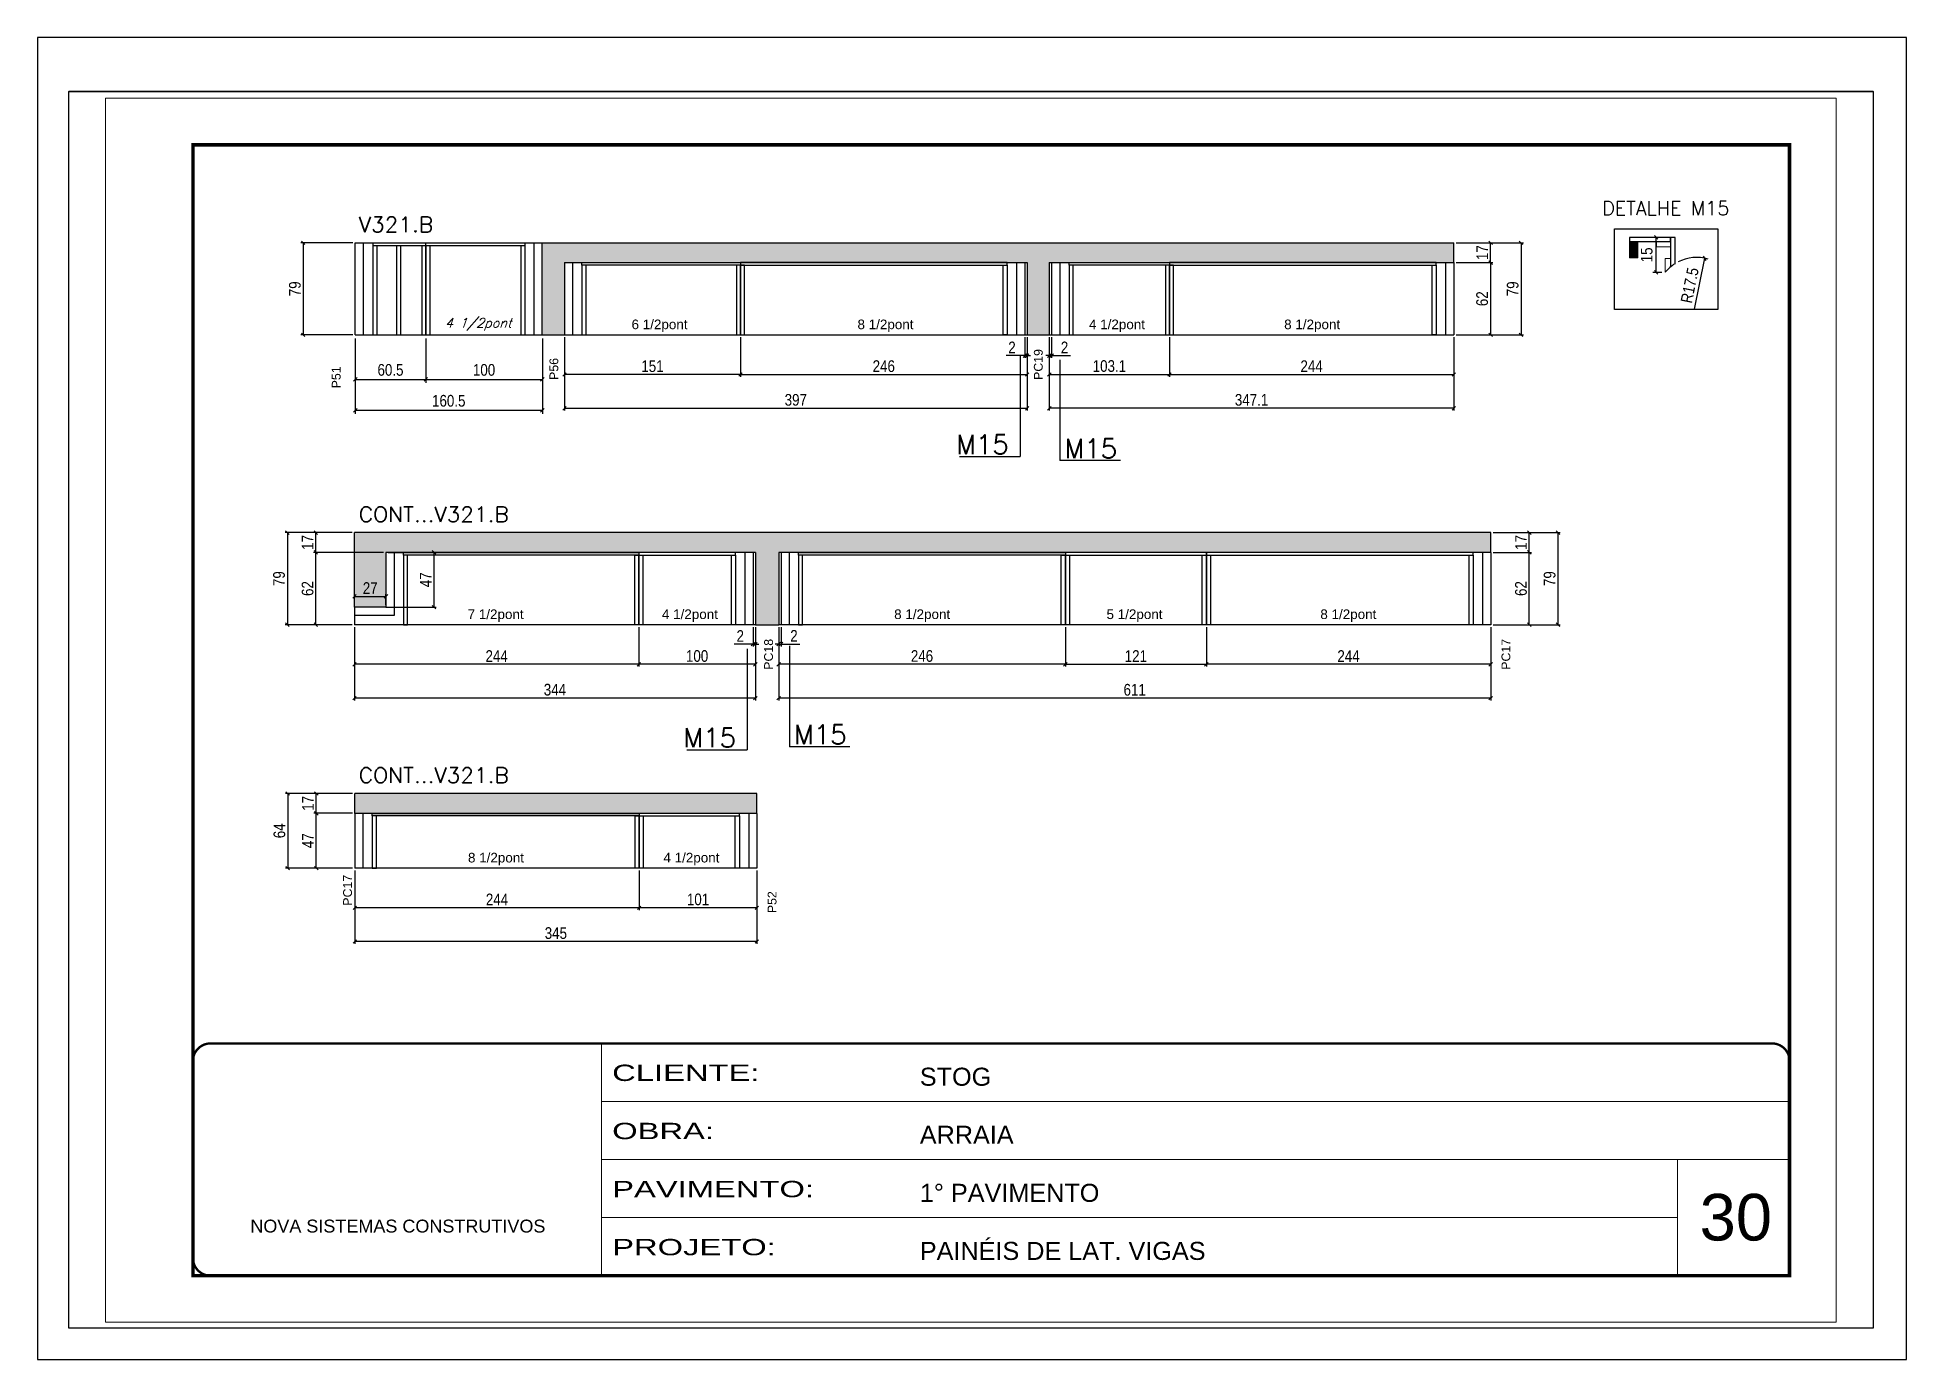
# Paper-space layout '01 (30)' of a CAD drawing. Extents: x -1 to 296, y 0 to 210.
# The model-space entities are those that its viewports show. They can reach past a viewport. Long polylines and large blocks are cut down to what shows.
import ezdxf

# ---------------------------------------------------------------- set-up
doc = ezdxf.new("R2010")
doc.units = 0
doc.linetypes.add('CONTINUO', pattern=[0])
doc.linetypes.add('DASHED', pattern=[0.75, 0.5, -0.25])
doc.layers.get('0').update_dxf_attribs({"linetype": 'CONTINUOUS'})
doc.layers.get('Defpoints').update_dxf_attribs({"linetype": 'CONTINUOUS'})
for name, color, linetype in [('5', 5, 'CONTINUOUS'), ('COTA', 241, 'CONTINUOUS'), ('NOMENCLATURA', 7, 'CONTINUOUS'), ('Painéis', 200, 'CONTINUOUS'), ('PONTALETE', 7, 'CONTINUOUS'), ('SARR_2.2x7', 40, 'CONTINUOUS'), ('SARR_3.5x7', 81, 'CONTINUOUS'), ('texto', 7, 'CONTINUOUS')]:
    doc.layers.add(name, color=color, linetype=linetype)
for name, color, linetype, lineweight in [('CARIMBO', 255, 'CONTINUOUS', 9), ('Folhas', 255, 'CONTINUOUS', 9), ('Madeira', 126, 'CONTINUOUS', 18), ('Sarr 2.2x7', 40, 'CONTINUOUS', 9), ('SARRAFO DE PRESSAO', 251, 'DASHED', 9), ('Texto Seção', 7, 'CONTINUOUS', 15)]:
    doc.layers.add(name, color=color, linetype=linetype, lineweight=lineweight)
doc.styles.add('ARIAL', font='arial.ttf')
doc.styles.add('COTA TECNICA', font='techl___.ttf', dxfattribs={"height": 10})
doc.styles.add('REGUA-120', font='ROMANS.shx', dxfattribs={"height": 15})
doc.styles.add('ROMANS', font='romans.shx')
doc.styles.get("Standard").update_dxf_attribs({"font": 'ROMANS.SHX'})
doc.styles.add('Tecnologia', font='')
doc.styles.get('Tecnologia').set_extended_font_data('Forgotten Futurist')
doc.dimstyles.new('PAINEL', dxfattribs={"dimtxt": 10, "dimasz": 3, "dimexe": 3, "dimexo": 3, "dimgap": 3, "dimtad": 1, "dimdec": 1, "dimzin": 12, "dimdsep": 46, "dimtxsty": 'COTA TECNICA', "dimblk1": 'OBLIQUE', "dimblk2": 'OBLIQUE', "dimsah": 1, "dimcen": 0.9, "dimclrd": 4, "dimclre": 4, "dimclrt": 240, "dimadec": 1, "dimazin": 3, "dimtfac": 1, "dimtdec": 1, "dimtmove": 0, "dimatfit": 3, "dimfxl": 1, "dimtolj": 1, "dimtzin": 12, "dimarcsym": 0})
pattern_1 = [(50, (0, 1148.575), (9.1092334, -0.796954), [0.9525, -10.4775]), (355, (0, 1148.575), (-1.762171, 9.552842), [0.762, -8.382029]), (100.45144, (0.759, 1148.509), (7.347062, 8.755888), [0.8095, -8.904512]), (46.1842, (0, 1151.115), (13.553952, -2.102116), [1.42875, -15.71625]), (96.63556, (1.13, 1150.94), (11.870207, 12.371306), [1.214251, -13.35678]), (351.18415, (0, 1151.115), (11.870207, 12.371306), [1.142998, -12.572987]), (21, (1.27, 1150.48), (7.5807196, -5.11326), [0.9525, -10.4775]), (326, (1.27, 1150.48), (3.090101, 9.209398), [0.762, -8.382]), (71.45144, (1.902, 1150.054), (10.670821, 4.096138), [0.8095, -8.904497]), (37.5, (0, 1148.575), (0.1544302, 4.227752), [0, -8.2804, 0, -8.509, 0, -8.41375]), (7.5, (0, 1148.575), (3.3409831, 5.0090287), [0, -4.8514, 0, -8.0899, 0, -3.20675]), (327.5, (-2.832, 1148.575), (6.7795298, -0.2864372), [0, -3.175, 0, -9.906, 0, -13.1445]), (317.5, (-4.102, 1148.575), (7.406459, 1.2713246), [0, -4.1275, 0, -6.5786, 0, -9.3345])]

psp = doc.layouts.new('01 (30)')

msp = doc.modelspace()

# ---------------------------------------------------------------- texts
at = {"layer": '5', "color": 7, "linetype": 'Continuous'}
msp.add_text('DETALHE M15', height=12, rotation=359.99996, dxfattribs=at).set_placement((7141.49, 6256.14))
at = {"layer": 'CARIMBO', "style": 'ARIAL'}
msp.add_text('30', height=40, dxfattribs=at).set_placement((7225.07, 5376.67))
at = {"layer": 'NOMENCLATURA', "linetype": 'Continuous', "style": 'ARIAL'}
for s, p in [('P56', (6245.69, 6114.88)), ('PC19', (6661.39, 6114.88)), ('P51', (6058.9, 6107.65)), ('PC18', (6429.9, 5866.27)), ('PC17', (7062.65, 5866.27)), ('PC17', (6068.64, 5663.89)), ('P52', (6432.91, 5657.47))]:
    msp.add_text(s, height=7.567, rotation=90, dxfattribs=at).set_placement(p)
at = {"layer": 'NOMENCLATURA', "linetype": 'Continuous'}
for p in [(6587.01, 6051.27), (6680, 6047.72), (6352.96, 5799.73), (6447.86, 5802.37)]:
    msp.add_text('M15', height=16.5, dxfattribs=at).set_placement(p)
at = {"layer": 'PONTALETE', "linetype": 'Continuous', "style": 'ARIAL'}
for s, p in [('6 1/2pont', (6308.55, 6158.37)), ('8 1/2pont', (6502.45, 6158.37)), ('4 1/2pont', (6701.08, 6158.37)), ('8 1/2pont', (6868.58, 6158.37)), ('7 1/2pont', (6167.89, 5909.75)), ('4 1/2pont', (6334.62, 5909.75)), ('8 1/2pont', (6533.92, 5909.75)), ('5 1/2pont', (6716.13, 5909.75)), ('8 1/2pont', (6899.61, 5909.75)), ('8 1/2pont', (6168.19, 5700.96)), ('4 1/2pont', (6335.91, 5700.96))]:
    msp.add_text(s, height=8.25, dxfattribs=at).set_placement(p)
at = {"layer": 'texto', "color": 2, "insert": (6177, 6162.46), "char_height": 8, "attachment_point": 5, "style": 'ROMANS'}
msp.add_mtext('{\\Q19;\\C256;4 1/2pont}', dxfattribs=at)
at = {"layer": 'Texto Seção', "style": 'REGUA-120', "width": 1.05}
for s, p in [('V321.B', (6074.48, 6241.67)), ('CONT...V321.B', (6074.48, 5993.06)), ('CONT...V321.B', (6074.48, 5769.27))]:
    msp.add_text(s, height=13, dxfattribs=at).set_placement(p)

# ---------------------------------------------------------------- blocks, each defined once
blk = doc.blocks.new('9999999999')
at = {"color": 30, "linetype": 'CONTINUO'}
for p, q in [((98564.6, 34230.2), (98564.6, 34429.4)), ((98564.6, 34379.6), (99584, 34379.6)), ((98564.6, 34329.8), (99488, 34329.8)), ((99584, 34329.8), (99488, 34329.8)), ((99488, 34329.8), (99488, 34230.2)), ((98564.6, 34280), (99488, 34280))]:
    blk.add_line(p, q, dxfattribs=at)
at = {"color": 30, "linetype": 'CONTINUO', "const_width": 2}
blk.add_lwpolyline([(99584, 34230.2), (99584, 34414.4, 0.414214), (99569, 34429.4), (98229, 34429.4, 0.414214), (98214, 34414.4), (98214, 34245.2, 0.414214), (98229, 34230.2), (99584, 34230.2)], format="xyb", dxfattribs=at)
at = {"layer": 'Folhas'}
blk.add_lwpolyline([(98139, 34190.2), (99624, 34190.2), (99624, 35240.2), (98139, 35240.2)], close=True, dxfattribs=at)
at = {"layer": 'Folhas', "color": 30, "const_width": 3}
blk.add_lwpolyline([(98214, 34230.2), (99584, 34230.2), (99584, 35200.2), (98214, 35200.2)], close=True, dxfattribs=at)
at = {"color": 7, "linetype": 'Continuous', "ltscale": 5, "style": 'ARIAL'}
for s, height, p in [('STOG', 15.48, (98837.7, 34393.1)), ('ARRAIA', 15.48, (98837.7, 34343.3)), ('1° PAVIMENTO', 15.483, (98837.7, 34293.5)), ('NOVA SISTEMAS CONSTRUTIVOS', 11.059, (98263.2, 34267.2)), ('PAINÉIS DE LAT. VIGAS', 15.483, (98837.7, 34243.7))]:
    blk.add_text(s, height=height, dxfattribs=at).set_placement(p)
at = {"layer": 'Folhas', "color": 7, "style": 'Tecnologia', "width": 1.5}
for s, p in [('CLIENTE:', (98573.7, 34397.2)), ('OBRA:', (98573.7, 34347.3)), ('PAVIMENTO:', (98573.7, 34297.5)), ('PROJETO:', (98573.7, 34247.7))]:
    blk.add_text(s, height=14, dxfattribs=at).set_placement(p)
blk = doc.blocks.new('_Oblique')
at = {"color": 0, "linetype": 'ByBlock', "lineweight": -2}
blk.add_line((-0.5, -0.5), (0.5, 0.5), dxfattribs=at)
blk = doc.blocks.new('*D912')
at = {"layer": 'COTA', "color": 4, "linetype": 'ByBlock', "lineweight": -2, "transparency": 16777216}
for p, q in [((6071.5, 6150.5), (6071.5, 6112.3)), ((6132, 6150.5), (6132, 6112.3)), ((6071.5, 6115.3), (6132, 6115.3))]:
    blk.add_line(p, q, dxfattribs=at)
at = {"layer": 'Defpoints', "color": 0, "linetype": 'ByBlock', "transparency": 16777216}
for p in [(6071.5, 6153.5), (6132, 6153.5), (6132, 6115.3)]:
    blk.add_point(p, dxfattribs=at)
at = {"layer": 'COTA', "color": 4, "linetype": 'ByBlock', "lineweight": -2, "transparency": 16777216, "xscale": 3, "yscale": 3, "zscale": 3, "rotation": 180}
blk.add_blockref('_Oblique', (6071.5, 6115.3), dxfattribs=at)
at = {"layer": 'COTA', "color": 4, "linetype": 'ByBlock', "lineweight": -2, "transparency": 16777216, "xscale": 3, "yscale": 3, "zscale": 3}
blk.add_blockref('_Oblique', (6132, 6115.3), dxfattribs=at)
at = {"layer": 'COTA', "color": 240, "linetype": 'ByBlock', "transparency": 16777216, "insert": (6101.7, 6123.4), "char_height": 10, "attachment_point": 5, "style": 'COTA TECNICA'}
blk.add_mtext('\\A1;60.5', dxfattribs=at)
blk = doc.blocks.new('*D913')
at = {"layer": 'COTA', "color": 4, "linetype": 'ByBlock', "lineweight": -2, "transparency": 16777216}
for p, q in [((6132, 6150.5), (6132, 6112.3)), ((6232, 6150.5), (6232, 6112.3)), ((6132, 6115.3), (6232, 6115.3))]:
    blk.add_line(p, q, dxfattribs=at)
at = {"layer": 'Defpoints', "color": 0, "linetype": 'ByBlock', "transparency": 16777216}
for p in [(6132, 6153.5), (6232, 6153.5), (6232, 6115.3)]:
    blk.add_point(p, dxfattribs=at)
at = {"layer": 'COTA', "color": 4, "linetype": 'ByBlock', "lineweight": -2, "transparency": 16777216, "xscale": 3, "yscale": 3, "zscale": 3, "rotation": 180}
blk.add_blockref('_Oblique', (6132, 6115.3), dxfattribs=at)
at = {"layer": 'COTA', "color": 4, "linetype": 'ByBlock', "lineweight": -2, "transparency": 16777216, "xscale": 3, "yscale": 3, "zscale": 3}
blk.add_blockref('_Oblique', (6232, 6115.3), dxfattribs=at)
at = {"layer": 'COTA', "color": 240, "linetype": 'ByBlock', "transparency": 16777216, "insert": (6182, 6123.4), "char_height": 10, "attachment_point": 5, "style": 'COTA TECNICA'}
blk.add_mtext('\\A1;100', dxfattribs=at)
blk = doc.blocks.new('*D914')
at = {"layer": 'COTA', "color": 4, "linetype": 'ByBlock', "lineweight": -2, "transparency": 16777216}
for p, q in [((6071.5, 6150.5), (6071.5, 6085.8)), ((6232, 6150.5), (6232, 6085.8)), ((6071.5, 6088.8), (6232, 6088.8))]:
    blk.add_line(p, q, dxfattribs=at)
at = {"layer": 'Defpoints', "color": 0, "linetype": 'ByBlock', "transparency": 16777216}
for p in [(6071.5, 6153.5), (6232, 6153.5), (6232, 6088.8)]:
    blk.add_point(p, dxfattribs=at)
at = {"layer": 'COTA', "color": 4, "linetype": 'ByBlock', "lineweight": -2, "transparency": 16777216, "xscale": 3, "yscale": 3, "zscale": 3, "rotation": 180}
blk.add_blockref('_Oblique', (6071.5, 6088.8), dxfattribs=at)
at = {"layer": 'COTA', "color": 4, "linetype": 'ByBlock', "lineweight": -2, "transparency": 16777216, "xscale": 3, "yscale": 3, "zscale": 3}
blk.add_blockref('_Oblique', (6232, 6088.8), dxfattribs=at)
at = {"layer": 'COTA', "color": 240, "linetype": 'ByBlock', "transparency": 16777216, "insert": (6151.7, 6096.9), "char_height": 10, "attachment_point": 5, "style": 'COTA TECNICA'}
blk.add_mtext('\\A1;160.5', dxfattribs=at)
blk = doc.blocks.new('*D921')
at = {"layer": 'COTA', "color": 4, "linetype": 'Continuous', "lineweight": -2, "transparency": 16777216}
for p, q in [((6667, 6151.5), (6667, 6117.5)), ((6770.1, 6151.5), (6770.1, 6117.5)), ((6667, 6119.5), (6770.1, 6119.5))]:
    blk.add_line(p, q, dxfattribs=at)
at = {"layer": 'Defpoints', "color": 0, "linetype": 'Continuous', "transparency": 16777216}
for p in [(6667, 6153.5), (6770.1, 6153.5), (6770.1, 6119.5)]:
    blk.add_point(p, dxfattribs=at)
at = {"layer": 'COTA', "color": 4, "linetype": 'Continuous', "lineweight": -2, "transparency": 16777216, "xscale": 3, "yscale": 3, "zscale": 3, "rotation": 180}
blk.add_blockref('_Oblique', (6667, 6119.5), dxfattribs=at)
at = {"layer": 'COTA', "color": 4, "linetype": 'Continuous', "lineweight": -2, "transparency": 16777216, "xscale": 3, "yscale": 3, "zscale": 3}
blk.add_blockref('_Oblique', (6770.1, 6119.5), dxfattribs=at)
at = {"layer": 'COTA', "color": 240, "linetype": 'Continuous', "transparency": 16777216, "insert": (6718.6, 6126.7), "char_height": 10, "attachment_point": 5, "style": 'COTA TECNICA'}
blk.add_mtext('\\A1;103.1', dxfattribs=at)
blk = doc.blocks.new('*D922')
at = {"layer": 'COTA', "color": 4, "linetype": 'Continuous', "lineweight": -2, "transparency": 16777216}
for p, q in [((6770.1, 6151.5), (6770.1, 6117.5)), ((7014.1, 6151.5), (7014.1, 6117.5)), ((6770.1, 6119.5), (7014.1, 6119.5))]:
    blk.add_line(p, q, dxfattribs=at)
at = {"layer": 'Defpoints', "color": 0, "linetype": 'Continuous', "transparency": 16777216}
for p in [(6770.1, 6153.5), (7014.1, 6153.5), (7014.1, 6119.5)]:
    blk.add_point(p, dxfattribs=at)
at = {"layer": 'COTA', "color": 4, "linetype": 'Continuous', "lineweight": -2, "transparency": 16777216, "xscale": 3, "yscale": 3, "zscale": 3, "rotation": 180}
blk.add_blockref('_Oblique', (6770.1, 6119.5), dxfattribs=at)
at = {"layer": 'COTA', "color": 4, "linetype": 'Continuous', "lineweight": -2, "transparency": 16777216, "xscale": 3, "yscale": 3, "zscale": 3}
blk.add_blockref('_Oblique', (7014.1, 6119.5), dxfattribs=at)
at = {"layer": 'COTA', "color": 240, "linetype": 'Continuous', "transparency": 16777216, "insert": (6892.1, 6126.6), "char_height": 10, "attachment_point": 5, "style": 'COTA TECNICA'}
blk.add_mtext('\\A1;244', dxfattribs=at)
blk = doc.blocks.new('*D919')
at = {"layer": 'COTA', "color": 4, "linetype": 'Continuous', "lineweight": -2, "transparency": 16777216}
for p, q in [((6402, 6151.5), (6402, 6117.5)), ((6648, 6151.5), (6648, 6117.5)), ((6402, 6119.5), (6648, 6119.5))]:
    blk.add_line(p, q, dxfattribs=at)
at = {"layer": 'Defpoints', "color": 0, "linetype": 'Continuous', "transparency": 16777216}
for p in [(6402, 6153.5), (6648, 6153.5), (6648, 6119.5)]:
    blk.add_point(p, dxfattribs=at)
at = {"layer": 'COTA', "color": 4, "linetype": 'Continuous', "lineweight": -2, "transparency": 16777216, "xscale": 3, "yscale": 3, "zscale": 3, "rotation": 180}
blk.add_blockref('_Oblique', (6402, 6119.5), dxfattribs=at)
at = {"layer": 'COTA', "color": 4, "linetype": 'Continuous', "lineweight": -2, "transparency": 16777216, "xscale": 3, "yscale": 3, "zscale": 3}
blk.add_blockref('_Oblique', (6648, 6119.5), dxfattribs=at)
at = {"layer": 'COTA', "color": 240, "linetype": 'Continuous', "transparency": 16777216, "insert": (6525, 6126.6), "char_height": 10, "attachment_point": 5, "style": 'COTA TECNICA'}
blk.add_mtext('\\A1;246', dxfattribs=at)
blk = doc.blocks.new('*D920')
at = {"layer": 'COTA', "color": 4, "linetype": 'Continuous', "lineweight": -2, "transparency": 16777216}
for p, q in [((6251, 6151.5), (6251, 6088.5)), ((6648, 6151.5), (6648, 6088.5)), ((6251, 6090.5), (6648, 6090.5))]:
    blk.add_line(p, q, dxfattribs=at)
at = {"layer": 'Defpoints', "color": 0, "linetype": 'Continuous', "transparency": 16777216}
for p in [(6251, 6153.5), (6648, 6153.5), (6648, 6090.5)]:
    blk.add_point(p, dxfattribs=at)
at = {"layer": 'COTA', "color": 4, "linetype": 'Continuous', "lineweight": -2, "transparency": 16777216, "xscale": 3, "yscale": 3, "zscale": 3, "rotation": 180}
blk.add_blockref('_Oblique', (6251, 6090.5), dxfattribs=at)
at = {"layer": 'COTA', "color": 4, "linetype": 'Continuous', "lineweight": -2, "transparency": 16777216, "xscale": 3, "yscale": 3, "zscale": 3}
blk.add_blockref('_Oblique', (6648, 6090.5), dxfattribs=at)
at = {"layer": 'COTA', "color": 240, "linetype": 'Continuous', "transparency": 16777216, "insert": (6449.5, 6097.7), "char_height": 10, "attachment_point": 5, "style": 'COTA TECNICA'}
blk.add_mtext('\\A1;397', dxfattribs=at)
blk = doc.blocks.new('*D923')
at = {"layer": 'COTA', "color": 4, "linetype": 'Continuous', "lineweight": -2, "transparency": 16777216}
for p, q in [((6251, 6151.5), (6251, 6117.5)), ((6402, 6151.5), (6402, 6117.5)), ((6402, 6119.5), (6251, 6119.5))]:
    blk.add_line(p, q, dxfattribs=at)
at = {"layer": 'Defpoints', "color": 0, "linetype": 'Continuous', "transparency": 16777216}
for p in [(6251, 6153.5), (6402, 6153.5), (6251, 6119.5)]:
    blk.add_point(p, dxfattribs=at)
at = {"layer": 'COTA', "color": 4, "linetype": 'Continuous', "lineweight": -2, "transparency": 16777216, "xscale": 3, "yscale": 3, "zscale": 3, "rotation": 180}
blk.add_blockref('_Oblique', (6251, 6119.5), dxfattribs=at)
at = {"layer": 'COTA', "color": 4, "linetype": 'Continuous', "lineweight": -2, "transparency": 16777216, "xscale": 3, "yscale": 3, "zscale": 3}
blk.add_blockref('_Oblique', (6402, 6119.5), dxfattribs=at)
at = {"layer": 'COTA', "color": 240, "linetype": 'Continuous', "transparency": 16777216, "insert": (6326.5, 6126.6), "char_height": 10, "attachment_point": 5, "style": 'COTA TECNICA'}
blk.add_mtext('\\A1;151', dxfattribs=at)
blk = doc.blocks.new('*D924')
at = {"layer": 'COTA', "color": 4, "linetype": 'Continuous', "lineweight": -2, "transparency": 16777216}
for p, q in [((7016.1, 6215.5), (7047.7, 6215.5)), ((7045.7, 6215.5), (7045.7, 6153.5)), ((7016.1, 6153.5), (7047.7, 6153.5))]:
    blk.add_line(p, q, dxfattribs=at)
at = {"layer": 'Defpoints', "color": 0, "linetype": 'Continuous', "transparency": 16777216}
for p in [(7014.1, 6215.5), (7014.1, 6153.5), (7045.7, 6153.5)]:
    blk.add_point(p, dxfattribs=at)
at = {"layer": 'COTA', "color": 4, "linetype": 'Continuous', "lineweight": -2, "transparency": 16777216, "xscale": 3, "yscale": 3, "zscale": 3}
for p, rotation in [((7045.7, 6215.5), 90), ((7045.7, 6153.5), 270)]:
    blk.add_blockref('_Oblique', p, dxfattribs=dict(at, rotation=rotation))
at = {"layer": 'COTA', "color": 240, "linetype": 'Continuous', "transparency": 16777216, "insert": (7038.5, 6184.5), "char_height": 10, "attachment_point": 5, "rotation": 90, "style": 'COTA TECNICA'}
blk.add_mtext('\\A1;62', dxfattribs=at)
blk = doc.blocks.new('*D925')
at = {"layer": 'COTA', "color": 4, "linetype": 'Continuous', "lineweight": -2, "transparency": 16777216}
for p, q in [((7016.1, 6232.5), (7047.7, 6232.5)), ((7045.7, 6215.5), (7045.7, 6232.5)), ((7016.1, 6215.5), (7047.7, 6215.5))]:
    blk.add_line(p, q, dxfattribs=at)
at = {"layer": 'Defpoints', "color": 0, "linetype": 'Continuous', "transparency": 16777216}
for p in [(7014.1, 6232.5), (7045.7, 6232.5), (7014.1, 6215.5)]:
    blk.add_point(p, dxfattribs=at)
at = {"layer": 'COTA', "color": 4, "linetype": 'Continuous', "lineweight": -2, "transparency": 16777216, "xscale": 3, "yscale": 3, "zscale": 3}
for p, rotation in [((7045.7, 6232.5), 90), ((7045.7, 6215.5), 270)]:
    blk.add_blockref('_Oblique', p, dxfattribs=dict(at, rotation=rotation))
at = {"layer": 'COTA', "color": 240, "linetype": 'Continuous', "transparency": 16777216, "insert": (7038.6, 6224), "char_height": 10, "attachment_point": 5, "rotation": 90, "style": 'COTA TECNICA'}
blk.add_mtext('\\A1;17', dxfattribs=at)
blk = doc.blocks.new('*D926')
at = {"layer": 'COTA', "color": 4, "linetype": 'Continuous', "lineweight": -2, "transparency": 16777216}
for p, q in [((7016.1, 6232.5), (7073.8, 6232.5)), ((7071.8, 6232.5), (7071.8, 6153.5)), ((7016.1, 6153.5), (7073.8, 6153.5))]:
    blk.add_line(p, q, dxfattribs=at)
at = {"layer": 'Defpoints', "color": 0, "linetype": 'Continuous', "transparency": 16777216}
for p in [(7014.1, 6232.5), (7014.1, 6153.5), (7071.8, 6153.5)]:
    blk.add_point(p, dxfattribs=at)
at = {"layer": 'COTA', "color": 4, "linetype": 'Continuous', "lineweight": -2, "transparency": 16777216, "xscale": 3, "yscale": 3, "zscale": 3}
for p, rotation in [((7071.8, 6232.5), 90), ((7071.8, 6153.5), 270)]:
    blk.add_blockref('_Oblique', p, dxfattribs=dict(at, rotation=rotation))
at = {"layer": 'COTA', "color": 240, "linetype": 'Continuous', "transparency": 16777216, "insert": (7064.7, 6193), "char_height": 10, "attachment_point": 5, "rotation": 90, "style": 'COTA TECNICA'}
blk.add_mtext('\\A1;79', dxfattribs=at)
blk = doc.blocks.new('*D927')
at = {"layer": 'COTA', "color": 4, "linetype": 'Continuous', "lineweight": -2, "transparency": 16777216}
for p, q in [((6314.8, 5902.9), (6314.8, 5868.9)), ((6414.8, 5902.9), (6414.8, 5868.9)), ((6414.8, 5870.9), (6314.8, 5870.9))]:
    blk.add_line(p, q, dxfattribs=at)
at = {"layer": 'Defpoints', "color": 0, "linetype": 'Continuous', "transparency": 16777216}
for p in [(6314.8, 5904.9), (6414.8, 5904.9), (6314.8, 5870.9)]:
    blk.add_point(p, dxfattribs=at)
at = {"layer": 'COTA', "color": 4, "linetype": 'Continuous', "lineweight": -2, "transparency": 16777216, "xscale": 3, "yscale": 3, "zscale": 3, "rotation": 180}
blk.add_blockref('_Oblique', (6314.8, 5870.9), dxfattribs=at)
at = {"layer": 'COTA', "color": 4, "linetype": 'Continuous', "lineweight": -2, "transparency": 16777216, "xscale": 3, "yscale": 3, "zscale": 3}
blk.add_blockref('_Oblique', (6414.8, 5870.9), dxfattribs=at)
at = {"layer": 'COTA', "color": 240, "linetype": 'Continuous', "transparency": 16777216, "insert": (6364.8, 5878), "char_height": 10, "attachment_point": 5, "style": 'COTA TECNICA'}
blk.add_mtext('\\A1;100', dxfattribs=at)
blk = doc.blocks.new('*D928')
at = {"layer": 'COTA', "color": 4, "linetype": 'Continuous', "lineweight": -2, "transparency": 16777216}
for p, q in [((6070.8, 5902.9), (6070.8, 5868.9)), ((6314.8, 5902.9), (6314.8, 5868.9)), ((6314.8, 5870.9), (6070.8, 5870.9))]:
    blk.add_line(p, q, dxfattribs=at)
at = {"layer": 'Defpoints', "color": 0, "linetype": 'Continuous', "transparency": 16777216}
for p in [(6070.8, 5904.9), (6314.8, 5904.9), (6070.8, 5870.9)]:
    blk.add_point(p, dxfattribs=at)
at = {"layer": 'COTA', "color": 4, "linetype": 'Continuous', "lineweight": -2, "transparency": 16777216, "xscale": 3, "yscale": 3, "zscale": 3, "rotation": 180}
blk.add_blockref('_Oblique', (6070.8, 5870.9), dxfattribs=at)
at = {"layer": 'COTA', "color": 4, "linetype": 'Continuous', "lineweight": -2, "transparency": 16777216, "xscale": 3, "yscale": 3, "zscale": 3}
blk.add_blockref('_Oblique', (6314.8, 5870.9), dxfattribs=at)
at = {"layer": 'COTA', "color": 240, "linetype": 'Continuous', "transparency": 16777216, "insert": (6192.8, 5878), "char_height": 10, "attachment_point": 5, "style": 'COTA TECNICA'}
blk.add_mtext('\\A1;244', dxfattribs=at)
blk = doc.blocks.new('*D929')
at = {"layer": 'COTA', "color": 4, "linetype": 'Continuous', "lineweight": -2, "transparency": 16777216}
for p, q in [((6070.8, 5902.9), (6070.8, 5839.9)), ((6414.8, 5902.9), (6414.8, 5839.9)), ((6414.8, 5841.9), (6070.8, 5841.9))]:
    blk.add_line(p, q, dxfattribs=at)
at = {"layer": 'Defpoints', "color": 0, "linetype": 'Continuous', "transparency": 16777216}
for p in [(6070.8, 5904.9), (6414.8, 5904.9), (6070.8, 5841.9)]:
    blk.add_point(p, dxfattribs=at)
at = {"layer": 'COTA', "color": 4, "linetype": 'Continuous', "lineweight": -2, "transparency": 16777216, "xscale": 3, "yscale": 3, "zscale": 3, "rotation": 180}
blk.add_blockref('_Oblique', (6070.8, 5841.9), dxfattribs=at)
at = {"layer": 'COTA', "color": 4, "linetype": 'Continuous', "lineweight": -2, "transparency": 16777216, "xscale": 3, "yscale": 3, "zscale": 3}
blk.add_blockref('_Oblique', (6414.8, 5841.9), dxfattribs=at)
at = {"layer": 'COTA', "color": 240, "linetype": 'Continuous', "transparency": 16777216, "insert": (6242.8, 5849.1), "char_height": 10, "attachment_point": 5, "style": 'COTA TECNICA'}
blk.add_mtext('\\A1;344', dxfattribs=at)
blk = doc.blocks.new('*D930')
at = {"layer": 'COTA', "color": 4, "linetype": 'Continuous', "lineweight": -2, "transparency": 16777216}
for p, q in [((6095.8, 5966.9), (6035.7, 5966.9)), ((6037.7, 5904.9), (6037.7, 5966.9)), ((6068.8, 5904.9), (6035.7, 5904.9))]:
    blk.add_line(p, q, dxfattribs=at)
at = {"layer": 'Defpoints', "color": 0, "linetype": 'Continuous', "transparency": 16777216}
for p in [(6037.7, 5966.9), (6097.8, 5966.9), (6070.8, 5904.9)]:
    blk.add_point(p, dxfattribs=at)
at = {"layer": 'COTA', "color": 4, "linetype": 'Continuous', "lineweight": -2, "transparency": 16777216, "xscale": 3, "yscale": 3, "zscale": 3}
for p, rotation in [((6037.7, 5966.9), 90), ((6037.7, 5904.9), 270)]:
    blk.add_blockref('_Oblique', p, dxfattribs=dict(at, rotation=rotation))
at = {"layer": 'COTA', "color": 240, "linetype": 'Continuous', "transparency": 16777216, "insert": (6030.6, 5935.9), "char_height": 10, "attachment_point": 5, "rotation": 90, "style": 'COTA TECNICA'}
blk.add_mtext('\\A1;62', dxfattribs=at)
blk = doc.blocks.new('*D931')
at = {"layer": 'COTA', "color": 4, "linetype": 'Continuous', "lineweight": -2, "transparency": 16777216}
for p, q in [((6068.8, 5983.9), (6035.7, 5983.9)), ((6037.7, 5966.9), (6037.7, 5983.9)), ((6095.8, 5966.9), (6035.7, 5966.9))]:
    blk.add_line(p, q, dxfattribs=at)
at = {"layer": 'Defpoints', "color": 0, "linetype": 'Continuous', "transparency": 16777216}
for p in [(6037.7, 5983.9), (6070.8, 5983.9), (6097.8, 5966.9)]:
    blk.add_point(p, dxfattribs=at)
at = {"layer": 'COTA', "color": 4, "linetype": 'Continuous', "lineweight": -2, "transparency": 16777216, "xscale": 3, "yscale": 3, "zscale": 3}
for p, rotation in [((6037.7, 5983.9), 90), ((6037.7, 5966.9), 270)]:
    blk.add_blockref('_Oblique', p, dxfattribs=dict(at, rotation=rotation))
at = {"layer": 'COTA', "color": 240, "linetype": 'Continuous', "transparency": 16777216, "insert": (6030.6, 5975.4), "char_height": 10, "attachment_point": 5, "rotation": 90, "style": 'COTA TECNICA'}
blk.add_mtext('\\A1;17', dxfattribs=at)
blk = doc.blocks.new('*D932')
at = {"layer": 'COTA', "color": 4, "linetype": 'Continuous', "lineweight": -2, "transparency": 16777216}
for p, q in [((6068.8, 5983.9), (6011.2, 5983.9)), ((6013.2, 5983.9), (6013.2, 5904.9)), ((6068.8, 5904.9), (6011.2, 5904.9))]:
    blk.add_line(p, q, dxfattribs=at)
at = {"layer": 'Defpoints', "color": 0, "linetype": 'Continuous', "transparency": 16777216}
for p in [(6070.8, 5983.9), (6013.2, 5904.9), (6070.8, 5904.9)]:
    blk.add_point(p, dxfattribs=at)
at = {"layer": 'COTA', "color": 4, "linetype": 'Continuous', "lineweight": -2, "transparency": 16777216, "xscale": 3, "yscale": 3, "zscale": 3}
for p, rotation in [((6013.2, 5983.9), 90), ((6013.2, 5904.9), 270)]:
    blk.add_blockref('_Oblique', p, dxfattribs=dict(at, rotation=rotation))
at = {"layer": 'COTA', "color": 240, "linetype": 'Continuous', "transparency": 16777216, "insert": (6006.1, 5944.4), "char_height": 10, "attachment_point": 5, "rotation": 90, "style": 'COTA TECNICA'}
blk.add_mtext('\\A1;79', dxfattribs=at)
blk = doc.blocks.new('*D933')
at = {"layer": 'COTA', "color": 4, "linetype": 'Continuous', "lineweight": -2, "transparency": 16777216}
for p, q in [((6099.8, 5966.9), (6141, 5966.9)), ((6139, 5966.9), (6139, 5919.9)), ((6099.8, 5919.9), (6141, 5919.9))]:
    blk.add_line(p, q, dxfattribs=at)
at = {"layer": 'Defpoints', "color": 0, "linetype": 'Continuous', "transparency": 16777216}
for p in [(6097.8, 5966.9), (6097.8, 5919.9), (6139, 5919.9)]:
    blk.add_point(p, dxfattribs=at)
at = {"layer": 'COTA', "color": 4, "linetype": 'Continuous', "lineweight": -2, "transparency": 16777216, "xscale": 3, "yscale": 3, "zscale": 3}
for p, rotation in [((6139, 5966.9), 90), ((6139, 5919.9), 270)]:
    blk.add_blockref('_Oblique', p, dxfattribs=dict(at, rotation=rotation))
at = {"layer": 'COTA', "color": 240, "linetype": 'Continuous', "transparency": 16777216, "insert": (6131.9, 5943.4), "char_height": 10, "attachment_point": 5, "rotation": 90, "style": 'COTA TECNICA'}
blk.add_mtext('\\A1;47', dxfattribs=at)
blk = doc.blocks.new('*D934')
at = {"layer": 'COTA', "color": 4, "linetype": 'Continuous', "lineweight": -2, "transparency": 16777216}
for p, q in [((6070.8, 5921.9), (6070.8, 5931.2)), ((6070.8, 5929.2), (6097.8, 5929.2)), ((6097.8, 5921.9), (6097.8, 5931.2))]:
    blk.add_line(p, q, dxfattribs=at)
at = {"layer": 'Defpoints', "color": 0, "linetype": 'Continuous', "transparency": 16777216}
for p in [(6070.8, 5919.9), (6097.8, 5929.2), (6097.8, 5919.9)]:
    blk.add_point(p, dxfattribs=at)
at = {"layer": 'COTA', "color": 4, "linetype": 'Continuous', "lineweight": -2, "transparency": 16777216, "xscale": 3, "yscale": 3, "zscale": 3, "rotation": 180}
blk.add_blockref('_Oblique', (6070.8, 5929.2), dxfattribs=at)
at = {"layer": 'COTA', "color": 4, "linetype": 'Continuous', "lineweight": -2, "transparency": 16777216, "xscale": 3, "yscale": 3, "zscale": 3}
blk.add_blockref('_Oblique', (6097.8, 5929.2), dxfattribs=at)
at = {"layer": 'COTA', "color": 240, "linetype": 'Continuous', "transparency": 16777216, "insert": (6084.3, 5936.3), "char_height": 10, "attachment_point": 5, "style": 'COTA TECNICA'}
blk.add_mtext('\\A1;27', dxfattribs=at)
blk = doc.blocks.new('*D935')
at = {"layer": 'COTA', "color": 4, "linetype": 'Continuous', "lineweight": -2, "transparency": 16777216}
for p, q in [((6412.8, 5902.9), (6412.8, 5886.2)), ((6414.8, 5902.9), (6414.8, 5886.2)), ((6412.8, 5888.2), (6396.7, 5888.2)), ((6414.8, 5888.2), (6412.8, 5888.2)), ((6414.8, 5888.2), (6417.8, 5888.2))]:
    blk.add_line(p, q, dxfattribs=at)
at = {"layer": 'Defpoints', "color": 0, "linetype": 'Continuous', "transparency": 16777216}
for p in [(6412.8, 5904.9), (6414.8, 5904.9), (6412.8, 5888.2)]:
    blk.add_point(p, dxfattribs=at)
at = {"layer": 'COTA', "color": 4, "linetype": 'Continuous', "lineweight": -2, "transparency": 16777216, "xscale": 3, "yscale": 3, "zscale": 3}
blk.add_blockref('_Oblique', (6412.8, 5888.2), dxfattribs=at)
at = {"layer": 'COTA', "color": 4, "linetype": 'Continuous', "lineweight": -2, "transparency": 16777216, "xscale": 3, "yscale": 3, "zscale": 3, "rotation": 180}
blk.add_blockref('_Oblique', (6414.8, 5888.2), dxfattribs=at)
at = {"layer": 'COTA', "color": 240, "linetype": 'Continuous', "transparency": 16777216, "insert": (6401.8, 5895.2), "char_height": 10, "attachment_point": 5, "style": 'COTA TECNICA'}
blk.add_mtext('\\A1;2', dxfattribs=at)
blk = doc.blocks.new('*D936')
at = {"layer": 'COTA', "color": 4, "linetype": 'Continuous', "lineweight": -2, "transparency": 16777216}
for p, q in [((6801.8, 5902.9), (6801.8, 5868.9)), ((7045.8, 5902.9), (7045.8, 5868.9)), ((7045.8, 5870.9), (6801.8, 5870.9))]:
    blk.add_line(p, q, dxfattribs=at)
at = {"layer": 'Defpoints', "color": 0, "linetype": 'Continuous', "transparency": 16777216}
for p in [(6801.8, 5904.9), (7045.8, 5904.9), (6801.8, 5870.9)]:
    blk.add_point(p, dxfattribs=at)
at = {"layer": 'COTA', "color": 4, "linetype": 'Continuous', "lineweight": -2, "transparency": 16777216, "xscale": 3, "yscale": 3, "zscale": 3, "rotation": 180}
blk.add_blockref('_Oblique', (6801.8, 5870.9), dxfattribs=at)
at = {"layer": 'COTA', "color": 4, "linetype": 'Continuous', "lineweight": -2, "transparency": 16777216, "xscale": 3, "yscale": 3, "zscale": 3}
blk.add_blockref('_Oblique', (7045.8, 5870.9), dxfattribs=at)
at = {"layer": 'COTA', "color": 240, "linetype": 'Continuous', "transparency": 16777216, "insert": (6923.8, 5878), "char_height": 10, "attachment_point": 5, "style": 'COTA TECNICA'}
blk.add_mtext('\\A1;244', dxfattribs=at)
blk = doc.blocks.new('*D937')
at = {"layer": 'COTA', "color": 4, "linetype": 'Continuous', "lineweight": -2, "transparency": 16777216}
for p, q in [((6434.8, 5902.9), (6434.8, 5868.9)), ((6680.8, 5902.9), (6680.8, 5868.9)), ((6680.8, 5870.9), (6434.8, 5870.9))]:
    blk.add_line(p, q, dxfattribs=at)
at = {"layer": 'Defpoints', "color": 0, "linetype": 'Continuous', "transparency": 16777216}
for p in [(6434.8, 5904.9), (6680.8, 5904.9), (6434.8, 5870.9)]:
    blk.add_point(p, dxfattribs=at)
at = {"layer": 'COTA', "color": 4, "linetype": 'Continuous', "lineweight": -2, "transparency": 16777216, "xscale": 3, "yscale": 3, "zscale": 3, "rotation": 180}
blk.add_blockref('_Oblique', (6434.8, 5870.9), dxfattribs=at)
at = {"layer": 'COTA', "color": 4, "linetype": 'Continuous', "lineweight": -2, "transparency": 16777216, "xscale": 3, "yscale": 3, "zscale": 3}
blk.add_blockref('_Oblique', (6680.8, 5870.9), dxfattribs=at)
at = {"layer": 'COTA', "color": 240, "linetype": 'Continuous', "transparency": 16777216, "insert": (6557.8, 5878), "char_height": 10, "attachment_point": 5, "style": 'COTA TECNICA'}
blk.add_mtext('\\A1;246', dxfattribs=at)
blk = doc.blocks.new('*D938')
at = {"layer": 'COTA', "color": 4, "linetype": 'Continuous', "lineweight": -2, "transparency": 16777216}
for p, q in [((6434.8, 5902.9), (6434.8, 5839.9)), ((7045.8, 5902.9), (7045.8, 5839.9)), ((7045.8, 5841.9), (6434.8, 5841.9))]:
    blk.add_line(p, q, dxfattribs=at)
at = {"layer": 'Defpoints', "color": 0, "linetype": 'Continuous', "transparency": 16777216}
for p in [(6434.8, 5904.9), (7045.8, 5904.9), (6434.8, 5841.9)]:
    blk.add_point(p, dxfattribs=at)
at = {"layer": 'COTA', "color": 4, "linetype": 'Continuous', "lineweight": -2, "transparency": 16777216, "xscale": 3, "yscale": 3, "zscale": 3, "rotation": 180}
blk.add_blockref('_Oblique', (6434.8, 5841.9), dxfattribs=at)
at = {"layer": 'COTA', "color": 4, "linetype": 'Continuous', "lineweight": -2, "transparency": 16777216, "xscale": 3, "yscale": 3, "zscale": 3}
blk.add_blockref('_Oblique', (7045.8, 5841.9), dxfattribs=at)
at = {"layer": 'COTA', "color": 240, "linetype": 'Continuous', "transparency": 16777216, "insert": (6740.3, 5849), "char_height": 10, "attachment_point": 5, "style": 'COTA TECNICA'}
blk.add_mtext('\\A1;611', dxfattribs=at)
blk = doc.blocks.new('*D939')
at = {"layer": 'COTA', "color": 4, "linetype": 'Continuous', "lineweight": -2, "transparency": 16777216}
for p, q in [((7047.8, 5966.9), (7080.9, 5966.9)), ((7078.9, 5904.9), (7078.9, 5966.9)), ((7047.8, 5904.9), (7080.9, 5904.9))]:
    blk.add_line(p, q, dxfattribs=at)
at = {"layer": 'Defpoints', "color": 0, "linetype": 'Continuous', "transparency": 16777216}
for p in [(7045.8, 5966.9), (7078.9, 5966.9), (7045.8, 5904.9)]:
    blk.add_point(p, dxfattribs=at)
at = {"layer": 'COTA', "color": 4, "linetype": 'Continuous', "lineweight": -2, "transparency": 16777216, "xscale": 3, "yscale": 3, "zscale": 3}
for p, rotation in [((7078.9, 5966.9), 90), ((7078.9, 5904.9), 270)]:
    blk.add_blockref('_Oblique', p, dxfattribs=dict(at, rotation=rotation))
at = {"layer": 'COTA', "color": 240, "linetype": 'Continuous', "transparency": 16777216, "insert": (7071.8, 5935.9), "char_height": 10, "attachment_point": 5, "rotation": 90, "style": 'COTA TECNICA'}
blk.add_mtext('\\A1;62', dxfattribs=at)
blk = doc.blocks.new('*D940')
at = {"layer": 'COTA', "color": 4, "linetype": 'Continuous', "lineweight": -2, "transparency": 16777216}
for p, q in [((7047.8, 5983.9), (7080.9, 5983.9)), ((7078.9, 5966.9), (7078.9, 5983.9)), ((7047.8, 5966.9), (7080.9, 5966.9))]:
    blk.add_line(p, q, dxfattribs=at)
at = {"layer": 'Defpoints', "color": 0, "linetype": 'Continuous', "transparency": 16777216}
for p in [(7045.8, 5983.9), (7078.9, 5983.9), (7045.8, 5966.9)]:
    blk.add_point(p, dxfattribs=at)
at = {"layer": 'COTA', "color": 4, "linetype": 'Continuous', "lineweight": -2, "transparency": 16777216, "xscale": 3, "yscale": 3, "zscale": 3}
for p, rotation in [((7078.9, 5983.9), 90), ((7078.9, 5966.9), 270)]:
    blk.add_blockref('_Oblique', p, dxfattribs=dict(at, rotation=rotation))
at = {"layer": 'COTA', "color": 240, "linetype": 'Continuous', "transparency": 16777216, "insert": (7071.8, 5975.4), "char_height": 10, "attachment_point": 5, "rotation": 90, "style": 'COTA TECNICA'}
blk.add_mtext('\\A1;17', dxfattribs=at)
blk = doc.blocks.new('*D941')
at = {"layer": 'COTA', "color": 4, "linetype": 'Continuous', "lineweight": -2, "transparency": 16777216}
for p, q in [((7047.8, 5983.9), (7105.5, 5983.9)), ((7103.5, 5983.9), (7103.5, 5904.9)), ((7047.8, 5904.9), (7105.5, 5904.9))]:
    blk.add_line(p, q, dxfattribs=at)
at = {"layer": 'Defpoints', "color": 0, "linetype": 'Continuous', "transparency": 16777216}
for p in [(7045.8, 5983.9), (7045.8, 5904.9), (7103.5, 5904.9)]:
    blk.add_point(p, dxfattribs=at)
at = {"layer": 'COTA', "color": 4, "linetype": 'Continuous', "lineweight": -2, "transparency": 16777216, "xscale": 3, "yscale": 3, "zscale": 3}
for p, rotation in [((7103.5, 5983.9), 90), ((7103.5, 5904.9), 270)]:
    blk.add_blockref('_Oblique', p, dxfattribs=dict(at, rotation=rotation))
at = {"layer": 'COTA', "color": 240, "linetype": 'Continuous', "transparency": 16777216, "insert": (7096.4, 5944.4), "char_height": 10, "attachment_point": 5, "rotation": 90, "style": 'COTA TECNICA'}
blk.add_mtext('\\A1;79', dxfattribs=at)
blk = doc.blocks.new('*D942')
at = {"layer": 'COTA', "color": 4, "linetype": 'Continuous', "lineweight": -2, "transparency": 16777216}
for p, q in [((6680.8, 5902.9), (6680.8, 5868.9)), ((6801.8, 5902.9), (6801.8, 5868.9)), ((6680.8, 5870.9), (6801.8, 5870.9))]:
    blk.add_line(p, q, dxfattribs=at)
at = {"layer": 'Defpoints', "color": 0, "linetype": 'Continuous', "transparency": 16777216}
for p in [(6680.8, 5904.9), (6801.8, 5904.9), (6801.8, 5870.9)]:
    blk.add_point(p, dxfattribs=at)
at = {"layer": 'COTA', "color": 4, "linetype": 'Continuous', "lineweight": -2, "transparency": 16777216, "xscale": 3, "yscale": 3, "zscale": 3, "rotation": 180}
blk.add_blockref('_Oblique', (6680.8, 5870.9), dxfattribs=at)
at = {"layer": 'COTA', "color": 4, "linetype": 'Continuous', "lineweight": -2, "transparency": 16777216, "xscale": 3, "yscale": 3, "zscale": 3}
blk.add_blockref('_Oblique', (6801.8, 5870.9), dxfattribs=at)
at = {"layer": 'COTA', "color": 240, "linetype": 'Continuous', "transparency": 16777216, "insert": (6741.3, 5878), "char_height": 10, "attachment_point": 5, "style": 'COTA TECNICA'}
blk.add_mtext('\\A1;121', dxfattribs=at)
blk = doc.blocks.new('*D943')
at = {"layer": 'COTA', "color": 4, "linetype": 'Continuous', "lineweight": -2, "transparency": 16777216}
for p, q in [((6434.8, 5902.9), (6434.8, 5886.3)), ((6436.8, 5902.9), (6436.8, 5886.3)), ((6434.8, 5888.3), (6431.8, 5888.3)), ((6434.8, 5888.3), (6436.8, 5888.3)), ((6436.8, 5888.3), (6452.9, 5888.3))]:
    blk.add_line(p, q, dxfattribs=at)
at = {"layer": 'Defpoints', "color": 0, "linetype": 'Continuous', "transparency": 16777216}
for p in [(6434.8, 5904.9), (6436.8, 5904.9), (6434.8, 5888.3)]:
    blk.add_point(p, dxfattribs=at)
at = {"layer": 'COTA', "color": 4, "linetype": 'Continuous', "lineweight": -2, "transparency": 16777216, "xscale": 3, "yscale": 3, "zscale": 3}
blk.add_blockref('_Oblique', (6434.8, 5888.3), dxfattribs=at)
at = {"layer": 'COTA', "color": 4, "linetype": 'Continuous', "lineweight": -2, "transparency": 16777216, "xscale": 3, "yscale": 3, "zscale": 3, "rotation": 180}
blk.add_blockref('_Oblique', (6436.8, 5888.3), dxfattribs=at)
at = {"layer": 'COTA', "color": 240, "linetype": 'Continuous', "transparency": 16777216, "insert": (6447.9, 5895.3), "char_height": 10, "attachment_point": 5, "style": 'COTA TECNICA'}
blk.add_mtext('\\A1;2', dxfattribs=at)
blk = doc.blocks.new('*D944')
at = {"layer": 'COTA', "color": 4, "linetype": 'Continuous', "lineweight": -2, "transparency": 16777216}
for p, q in [((6667, 6151.5), (6667, 6088.5)), ((7014.1, 6151.5), (7014.1, 6088.5)), ((7014.1, 6090.5), (6667, 6090.5))]:
    blk.add_line(p, q, dxfattribs=at)
at = {"layer": 'Defpoints', "color": 0, "linetype": 'Continuous', "transparency": 16777216}
for p in [(6667, 6153.5), (7014.1, 6153.5), (6667, 6090.5)]:
    blk.add_point(p, dxfattribs=at)
at = {"layer": 'COTA', "color": 4, "linetype": 'Continuous', "lineweight": -2, "transparency": 16777216, "xscale": 3, "yscale": 3, "zscale": 3, "rotation": 180}
blk.add_blockref('_Oblique', (6667, 6090.5), dxfattribs=at)
at = {"layer": 'COTA', "color": 4, "linetype": 'Continuous', "lineweight": -2, "transparency": 16777216, "xscale": 3, "yscale": 3, "zscale": 3}
blk.add_blockref('_Oblique', (7014.1, 6090.5), dxfattribs=at)
at = {"layer": 'COTA', "color": 240, "linetype": 'Continuous', "transparency": 16777216, "insert": (6840.6, 6097.7), "char_height": 10, "attachment_point": 5, "style": 'COTA TECNICA'}
blk.add_mtext('\\A1;347.1', dxfattribs=at)
blk = doc.blocks.new('*D945')
at = {"layer": 'COTA', "color": 4, "linetype": 'Continuous', "lineweight": -2, "transparency": 16777216}
for p, q in [((6646, 6151.5), (6646, 6133.7)), ((6648, 6151.5), (6648, 6133.7)), ((6646, 6135.7), (6629.9, 6135.7)), ((6648, 6135.7), (6646, 6135.7)), ((6648, 6135.7), (6651, 6135.7))]:
    blk.add_line(p, q, dxfattribs=at)
at = {"layer": 'Defpoints', "color": 0, "linetype": 'Continuous', "transparency": 16777216}
for p in [(6646, 6153.5), (6648, 6153.5), (6646, 6135.7)]:
    blk.add_point(p, dxfattribs=at)
at = {"layer": 'COTA', "color": 4, "linetype": 'Continuous', "lineweight": -2, "transparency": 16777216, "xscale": 3, "yscale": 3, "zscale": 3}
blk.add_blockref('_Oblique', (6646, 6135.7), dxfattribs=at)
at = {"layer": 'COTA', "color": 4, "linetype": 'Continuous', "lineweight": -2, "transparency": 16777216, "xscale": 3, "yscale": 3, "zscale": 3, "rotation": 180}
blk.add_blockref('_Oblique', (6648, 6135.7), dxfattribs=at)
at = {"layer": 'COTA', "color": 240, "linetype": 'Continuous', "transparency": 16777216, "insert": (6635, 6142.7), "char_height": 10, "attachment_point": 5, "style": 'COTA TECNICA'}
blk.add_mtext('\\A1;2', dxfattribs=at)
blk = doc.blocks.new('*D946')
at = {"layer": 'COTA', "color": 4, "linetype": 'Continuous', "lineweight": -2, "transparency": 16777216}
for p, q in [((6667, 6151.5), (6667, 6133.7)), ((6669, 6151.5), (6669, 6133.7)), ((6667, 6135.7), (6664, 6135.7)), ((6667, 6135.7), (6669, 6135.7)), ((6669, 6135.7), (6685.1, 6135.7))]:
    blk.add_line(p, q, dxfattribs=at)
at = {"layer": 'Defpoints', "color": 0, "linetype": 'Continuous', "transparency": 16777216}
for p in [(6667, 6153.5), (6669, 6153.5), (6669, 6135.7)]:
    blk.add_point(p, dxfattribs=at)
at = {"layer": 'COTA', "color": 4, "linetype": 'Continuous', "lineweight": -2, "transparency": 16777216, "xscale": 3, "yscale": 3, "zscale": 3}
blk.add_blockref('_Oblique', (6667, 6135.7), dxfattribs=at)
at = {"layer": 'COTA', "color": 4, "linetype": 'Continuous', "lineweight": -2, "transparency": 16777216, "xscale": 3, "yscale": 3, "zscale": 3, "rotation": 180}
blk.add_blockref('_Oblique', (6669, 6135.7), dxfattribs=at)
at = {"layer": 'COTA', "color": 240, "linetype": 'Continuous', "transparency": 16777216, "insert": (6680.1, 6142.7), "char_height": 10, "attachment_point": 5, "style": 'COTA TECNICA'}
blk.add_mtext('\\A1;2', dxfattribs=at)
blk = doc.blocks.new('*D947')
at = {"layer": 'COTA', "color": 4, "linetype": 'Continuous', "lineweight": -2, "transparency": 16777216}
for p, q in [((6069.5, 6232.5), (6024.8, 6232.5)), ((6026.8, 6232.5), (6026.8, 6153.5)), ((6069.5, 6153.5), (6024.8, 6153.5))]:
    blk.add_line(p, q, dxfattribs=at)
at = {"layer": 'Defpoints', "color": 0, "linetype": 'Continuous', "transparency": 16777216}
for p in [(6071.5, 6232.5), (6026.8, 6153.5), (6071.5, 6153.5)]:
    blk.add_point(p, dxfattribs=at)
at = {"layer": 'COTA', "color": 4, "linetype": 'Continuous', "lineweight": -2, "transparency": 16777216, "xscale": 3, "yscale": 3, "zscale": 3}
for p, rotation in [((6026.8, 6232.5), 90), ((6026.8, 6153.5), 270)]:
    blk.add_blockref('_Oblique', p, dxfattribs=dict(at, rotation=rotation))
at = {"layer": 'COTA', "color": 240, "linetype": 'Continuous', "transparency": 16777216, "insert": (6019.7, 6193), "char_height": 10, "attachment_point": 5, "rotation": 90, "style": 'COTA TECNICA'}
blk.add_mtext('\\A1;79', dxfattribs=at)
blk = doc.blocks.new('*D948')
at = {"layer": 'COTA', "color": 4, "linetype": 'Continuous', "lineweight": -2, "transparency": 16777216}
for p, q in [((6315.1, 5694.1), (6315.1, 5660.1)), ((6416.1, 5694.1), (6416.1, 5660.1)), ((6416.1, 5662.1), (6315.1, 5662.1))]:
    blk.add_line(p, q, dxfattribs=at)
at = {"layer": 'Defpoints', "color": 0, "linetype": 'Continuous', "transparency": 16777216}
for p in [(6315.1, 5696.1), (6416.1, 5696.1), (6315.1, 5662.1)]:
    blk.add_point(p, dxfattribs=at)
at = {"layer": 'COTA', "color": 4, "linetype": 'Continuous', "lineweight": -2, "transparency": 16777216, "xscale": 3, "yscale": 3, "zscale": 3, "rotation": 180}
blk.add_blockref('_Oblique', (6315.1, 5662.1), dxfattribs=at)
at = {"layer": 'COTA', "color": 4, "linetype": 'Continuous', "lineweight": -2, "transparency": 16777216, "xscale": 3, "yscale": 3, "zscale": 3}
blk.add_blockref('_Oblique', (6416.1, 5662.1), dxfattribs=at)
at = {"layer": 'COTA', "color": 240, "linetype": 'Continuous', "transparency": 16777216, "insert": (6365.6, 5669.2), "char_height": 10, "attachment_point": 5, "style": 'COTA TECNICA'}
blk.add_mtext('\\A1;101', dxfattribs=at)
blk = doc.blocks.new('*D949')
at = {"layer": 'COTA', "color": 4, "linetype": 'Continuous', "lineweight": -2, "transparency": 16777216}
for p, q in [((6071.1, 5694.1), (6071.1, 5660.1)), ((6315.1, 5694.1), (6315.1, 5660.1)), ((6315.1, 5662.1), (6071.1, 5662.1))]:
    blk.add_line(p, q, dxfattribs=at)
at = {"layer": 'Defpoints', "color": 0, "linetype": 'Continuous', "transparency": 16777216}
for p in [(6071.1, 5696.1), (6315.1, 5696.1), (6071.1, 5662.1)]:
    blk.add_point(p, dxfattribs=at)
at = {"layer": 'COTA', "color": 4, "linetype": 'Continuous', "lineweight": -2, "transparency": 16777216, "xscale": 3, "yscale": 3, "zscale": 3, "rotation": 180}
blk.add_blockref('_Oblique', (6071.1, 5662.1), dxfattribs=at)
at = {"layer": 'COTA', "color": 4, "linetype": 'Continuous', "lineweight": -2, "transparency": 16777216, "xscale": 3, "yscale": 3, "zscale": 3}
blk.add_blockref('_Oblique', (6315.1, 5662.1), dxfattribs=at)
at = {"layer": 'COTA', "color": 240, "linetype": 'Continuous', "transparency": 16777216, "insert": (6193.1, 5669.2), "char_height": 10, "attachment_point": 5, "style": 'COTA TECNICA'}
blk.add_mtext('\\A1;244', dxfattribs=at)
blk = doc.blocks.new('*D950')
at = {"layer": 'COTA', "color": 4, "linetype": 'Continuous', "lineweight": -2, "transparency": 16777216}
for p, q in [((6071.1, 5694.1), (6071.1, 5631.1)), ((6416.1, 5694.1), (6416.1, 5631.1)), ((6416.1, 5633.1), (6071.1, 5633.1))]:
    blk.add_line(p, q, dxfattribs=at)
at = {"layer": 'Defpoints', "color": 0, "linetype": 'Continuous', "transparency": 16777216}
for p in [(6071.1, 5696.1), (6416.1, 5696.1), (6071.1, 5633.1)]:
    blk.add_point(p, dxfattribs=at)
at = {"layer": 'COTA', "color": 4, "linetype": 'Continuous', "lineweight": -2, "transparency": 16777216, "xscale": 3, "yscale": 3, "zscale": 3, "rotation": 180}
blk.add_blockref('_Oblique', (6071.1, 5633.1), dxfattribs=at)
at = {"layer": 'COTA', "color": 4, "linetype": 'Continuous', "lineweight": -2, "transparency": 16777216, "xscale": 3, "yscale": 3, "zscale": 3}
blk.add_blockref('_Oblique', (6416.1, 5633.1), dxfattribs=at)
at = {"layer": 'COTA', "color": 240, "linetype": 'Continuous', "transparency": 16777216, "insert": (6243.6, 5640.3), "char_height": 10, "attachment_point": 5, "style": 'COTA TECNICA'}
blk.add_mtext('\\A1;345', dxfattribs=at)
blk = doc.blocks.new('*D951')
at = {"layer": 'COTA', "color": 4, "linetype": 'Continuous', "lineweight": -2, "transparency": 16777216}
for p, q in [((6069.1, 5743.1), (6036, 5743.1)), ((6038, 5696.1), (6038, 5743.1)), ((6069.1, 5696.1), (6036, 5696.1))]:
    blk.add_line(p, q, dxfattribs=at)
at = {"layer": 'Defpoints', "color": 0, "linetype": 'Continuous', "transparency": 16777216}
for p in [(6038, 5743.1), (6071.1, 5743.1), (6071.1, 5696.1)]:
    blk.add_point(p, dxfattribs=at)
at = {"layer": 'COTA', "color": 4, "linetype": 'Continuous', "lineweight": -2, "transparency": 16777216, "xscale": 3, "yscale": 3, "zscale": 3}
for p, rotation in [((6038, 5743.1), 90), ((6038, 5696.1), 270)]:
    blk.add_blockref('_Oblique', p, dxfattribs=dict(at, rotation=rotation))
at = {"layer": 'COTA', "color": 240, "linetype": 'Continuous', "transparency": 16777216, "insert": (6030.9, 5719.6), "char_height": 10, "attachment_point": 5, "rotation": 90, "style": 'COTA TECNICA'}
blk.add_mtext('\\A1;47', dxfattribs=at)
blk = doc.blocks.new('*D952')
at = {"layer": 'COTA', "color": 4, "linetype": 'Continuous', "lineweight": -2, "transparency": 16777216}
for p, q in [((6069.1, 5760.1), (6036, 5760.1)), ((6038, 5743.1), (6038, 5760.1)), ((6069.1, 5743.1), (6036, 5743.1))]:
    blk.add_line(p, q, dxfattribs=at)
at = {"layer": 'Defpoints', "color": 0, "linetype": 'Continuous', "transparency": 16777216}
for p in [(6038, 5760.1), (6071.1, 5760.1), (6071.1, 5743.1)]:
    blk.add_point(p, dxfattribs=at)
at = {"layer": 'COTA', "color": 4, "linetype": 'Continuous', "lineweight": -2, "transparency": 16777216, "xscale": 3, "yscale": 3, "zscale": 3}
for p, rotation in [((6038, 5760.1), 90), ((6038, 5743.1), 270)]:
    blk.add_blockref('_Oblique', p, dxfattribs=dict(at, rotation=rotation))
at = {"layer": 'COTA', "color": 240, "linetype": 'Continuous', "transparency": 16777216, "insert": (6030.9, 5751.6), "char_height": 10, "attachment_point": 5, "rotation": 90, "style": 'COTA TECNICA'}
blk.add_mtext('\\A1;17', dxfattribs=at)
blk = doc.blocks.new('*D953')
at = {"layer": 'COTA', "color": 4, "linetype": 'Continuous', "lineweight": -2, "transparency": 16777216}
for p, q in [((6069.1, 5760.1), (6011.5, 5760.1)), ((6013.5, 5760.1), (6013.5, 5696.1)), ((6069.1, 5696.1), (6011.5, 5696.1))]:
    blk.add_line(p, q, dxfattribs=at)
at = {"layer": 'Defpoints', "color": 0, "linetype": 'Continuous', "transparency": 16777216}
for p in [(6071.1, 5760.1), (6013.5, 5696.1), (6071.1, 5696.1)]:
    blk.add_point(p, dxfattribs=at)
at = {"layer": 'COTA', "color": 4, "linetype": 'Continuous', "lineweight": -2, "transparency": 16777216, "xscale": 3, "yscale": 3, "zscale": 3}
for p, rotation in [((6013.5, 5760.1), 90), ((6013.5, 5696.1), 270)]:
    blk.add_blockref('_Oblique', p, dxfattribs=dict(at, rotation=rotation))
at = {"layer": 'COTA', "color": 240, "linetype": 'Continuous', "transparency": 16777216, "insert": (6006.4, 5728.1), "char_height": 10, "attachment_point": 5, "rotation": 90, "style": 'COTA TECNICA'}
blk.add_mtext('\\A1;64', dxfattribs=at)
blk = doc.blocks.new('*D954')
at = {"layer": 'Defpoints', "color": 0, "linetype": 'ByBlock', "transparency": 16777216}
for p in [(7229.5, 6219.2), (7222.6, 6184.9)]:
    blk.add_point(p, dxfattribs=at)
at = {"layer": 'Sarr 2.2x7', "color": 4, "linetype": 'ByBlock', "lineweight": -2, "transparency": 16777216}
blk.add_line((7220.7, 6175.5), (7229.5, 6219.2), dxfattribs=at)
blk.add_arc((7222.6, 6184.9), 35, 73.6644, 117.1834, dxfattribs=at)
at = {"layer": 'Sarr 2.2x7', "color": 4, "linetype": 'ByBlock', "lineweight": -2, "transparency": 16777216, "xscale": 3, "yscale": 3, "zscale": 3, "rotation": 78.5754184549457}
blk.add_blockref('_Oblique', (7229.5, 6219.2), dxfattribs=at)
at = {"layer": 'Sarr 2.2x7', "color": 240, "linetype": 'ByBlock', "transparency": 16777216, "insert": (7216.6, 6196), "char_height": 10, "attachment_point": 5, "rotation": 78.5754, "style": 'COTA TECNICA'}
blk.add_mtext('\\A1;R17.5', dxfattribs=at)
blk = doc.blocks.new('*D955')
at = {"layer": 'Defpoints', "color": 0, "linetype": 'ByBlock', "transparency": 16777216}
for p in [(7187.8, 6237.1), (7195.6, 6237.1), (7195.6, 6207.1)]:
    blk.add_point(p, dxfattribs=at)
at = {"layer": 'Sarr 2.2x7', "color": 4, "linetype": 'ByBlock', "lineweight": -2, "transparency": 16777216}
for p, q in [((7192.6, 6237.1), (7184.8, 6237.1)), ((7187.8, 6207.1), (7187.8, 6237.1)), ((7192.6, 6207.1), (7184.8, 6207.1))]:
    blk.add_line(p, q, dxfattribs=at)
at = {"layer": 'Sarr 2.2x7', "color": 4, "linetype": 'ByBlock', "lineweight": -2, "transparency": 16777216, "xscale": 3, "yscale": 3, "zscale": 3}
for p, rotation in [((7187.8, 6237.1), 90), ((7187.8, 6207.1), 270)]:
    blk.add_blockref('_Oblique', p, dxfattribs=dict(at, rotation=rotation))
at = {"layer": 'Sarr 2.2x7', "color": 240, "linetype": 'ByBlock', "transparency": 16777216, "insert": (7179.7, 6222.1), "char_height": 10, "attachment_point": 5, "rotation": 90, "style": 'COTA TECNICA'}
blk.add_mtext('\\A1;15', dxfattribs=at)

# ---------------------------------------------------------------- dimensions: what is measured, and where the dimension line sits
at = {"layer": 'COTA', "linetype": 'Continuous'}
for base, p1, p2, angle, picture, middle in [((6026.82, 6153.49), (6071.48, 6232.49), (6071.48, 6153.49), 90, '*D947', (6019.72, 6192.99)), ((7045.65, 6232.49), (7014.14, 6215.49), (7014.14, 6232.49), 90, '*D925', (7038.58, 6223.99)), ((7071.78, 6153.49), (7014.14, 6232.49), (7014.14, 6153.49), 90, '*D926', (7064.68, 6192.99)), ((7045.65, 6153.49), (7014.14, 6215.49), (7014.14, 6153.49), 90, '*D924', (7038.55, 6184.49)), ((6250.98, 6119.52), (6401.98, 6153.49), (6250.98, 6153.49), 180, '*D923', (6326.48, 6126.63)), ((6013.16, 5904.87), (6070.78, 5983.87), (6070.78, 5904.87), 90, '*D932', (6006.06, 5944.37)), ((6037.72, 5983.87), (6097.78, 5966.87), (6070.78, 5983.87), 90, '*D931', (6030.65, 5975.37)), ((7078.89, 5983.87), (7045.84, 5966.87), (7045.84, 5983.87), 90, '*D940', (7071.82, 5975.37)), ((7103.46, 5904.87), (7045.84, 5983.87), (7045.84, 5904.87), 90, '*D941', (7096.35, 5944.37)), ((6037.72, 5966.87), (6070.78, 5904.87), (6097.78, 5966.87), 90, '*D930', (6030.62, 5935.87)), ((6139, 5919.87), (6097.78, 5966.87), (6097.78, 5919.87), 90, '*D933', (6131.93, 5943.37)), ((7078.89, 5966.87), (7045.84, 5904.87), (7045.84, 5966.87), 90, '*D939', (7071.79, 5935.87)), ((6070.78, 5870.9), (6314.81, 5904.87), (6070.78, 5904.87), 180, '*D928', (6192.79, 5877.97)), ((6070.78, 5841.88), (6414.81, 5904.87), (6070.78, 5904.87), 180, '*D929', (6242.79, 5849.1)), ((6314.81, 5870.9), (6414.81, 5904.87), (6314.81, 5904.87), 180, '*D927', (6364.81, 5878)), ((6434.81, 5870.9), (6680.84, 5904.87), (6434.81, 5904.87), 180, '*D937', (6557.82, 5878)), ((6434.81, 5841.88), (7045.84, 5904.87), (6434.81, 5904.87), 180, '*D938', (6740.32, 5848.98)), ((6801.84, 5870.9), (7045.84, 5904.87), (6801.84, 5904.87), 180, '*D936', (6923.84, 5877.97)), ((6013.45, 5696.08), (6071.07, 5760.08), (6071.07, 5696.08), 90, '*D953', (6006.35, 5728.08)), ((6038.02, 5760.08), (6071.07, 5743.08), (6071.07, 5760.08), 90, '*D952', (6030.94, 5751.58)), ((6038.02, 5743.08), (6071.07, 5696.08), (6071.07, 5743.08), 90, '*D951', (6030.94, 5719.58)), ((6071.07, 5662.11), (6315.1, 5696.08), (6071.07, 5696.08), 180, '*D949', (6193.09, 5669.18)), ((6071.07, 5633.09), (6416.1, 5696.08), (6071.07, 5696.08), 180, '*D950', (6243.59, 5640.31)), ((6315.1, 5662.11), (6416.1, 5696.08), (6315.1, 5696.08), 180, '*D948', (6365.6, 5669.21))]:
    dim = msp.add_linear_dim(base=base, p1=p1, p2=p2, angle=angle, dimstyle='PAINEL', override={"dimexe": 2, "dimexo": 2, "dimgap": 2, "dimadec": 8, "dimtix": 1, "dimatfit": 2, "dimldrblk": 'Oblique'}, dxfattribs=at)
    dim.commit()
    dim.dimension.update_dxf_attribs({"geometry": picture, "text_midpoint": middle})
at = {"layer": 'COTA', "linetype": 'ByBlock'}
for base, p2, picture, middle in [((6131.98, 6115.3), (6131.98, 6153.49), '*D912', (6101.73, 6123.41)), ((6231.98, 6088.8), (6231.98, 6153.49), '*D914', (6151.73, 6096.91))]:
    dim = msp.add_linear_dim(base=base, p1=(6071.48, 6153.49), p2=p2, dimstyle='PAINEL', dxfattribs=at)
    dim.commit()
    dim.dimension.update_dxf_attribs({"geometry": picture, "text_midpoint": middle})
dim = msp.add_linear_dim(base=(6231.98, 6115.3), p1=(6131.98, 6153.49), p2=(6231.98, 6153.49), dimstyle='PAINEL', override={"dimtmove": 1}, dxfattribs=at)
dim.commit()
dim.dimension.update_dxf_attribs({"geometry": '*D913', "text_midpoint": (6181.98, 6123.4)})
at = {"layer": 'COTA', "linetype": 'Continuous'}
for base, p1, p2, picture, middle in [((6648.01, 6090.5), (6250.98, 6153.49), (6648.01, 6153.49), '*D920', (6449.5, 6097.74)), ((6648.01, 6119.52), (6401.98, 6153.49), (6648.01, 6153.49), '*D919', (6525, 6126.62)), ((6770.11, 6119.52), (6667.01, 6153.49), (6770.11, 6153.49), '*D921', (6718.56, 6126.74)), ((6667.01, 6090.5), (7014.14, 6153.49), (6667.01, 6153.49), '*D944', (6840.58, 6097.72)), ((7014.14, 6119.52), (6770.11, 6153.49), (7014.14, 6153.49), '*D922', (6892.13, 6126.59)), ((6097.78, 5929.25), (6070.78, 5919.87), (6097.78, 5919.87), '*D934', (6084.28, 5936.32)), ((6801.84, 5870.9), (6680.84, 5904.87), (6801.84, 5904.87), '*D942', (6741.34, 5877.96))]:
    dim = msp.add_linear_dim(base=base, p1=p1, p2=p2, dimstyle='PAINEL', override={"dimexe": 2, "dimexo": 2, "dimgap": 2, "dimadec": 8, "dimtix": 1, "dimatfit": 2, "dimldrblk": 'Oblique'}, dxfattribs=at)
    dim.commit()
    dim.dimension.update_dxf_attribs({"geometry": picture, "text_midpoint": middle})
for base, p1, p2, picture, middle in [((6646.01, 6135.73), (6648.01, 6153.49), (6646.01, 6153.49), '*D945', (6634.96, 6135.73)), ((6669.01, 6135.73), (6667.01, 6153.49), (6669.01, 6153.49), '*D946', (6680.07, 6135.73)), ((6412.81, 5888.23), (6414.81, 5904.87), (6412.81, 5904.87), '*D935', (6401.75, 5888.23)), ((6434.81, 5888.32), (6436.81, 5904.87), (6434.81, 5904.87), '*D943', (6447.86, 5888.32))]:
    dim = msp.add_linear_dim(base=base, p1=p1, p2=p2, dimstyle='PAINEL', override={"dimexe": 2, "dimexo": 2, "dimgap": 2, "dimadec": 8, "dimtix": 1, "dimatfit": 2, "dimldrblk": 'Oblique'}, dxfattribs=at)
    dim.commit()
    dim.dimension.update_dxf_attribs({"geometry": picture, "text_midpoint": middle, "dimtype": 160})
at = {"layer": 'Sarr 2.2x7', "linetype": 'ByBlock'}
dim = msp.add_linear_dim(base=(7187.81, 6237.15), p1=(7195.58, 6207.15), p2=(7195.58, 6237.15), angle=90, dimstyle='PAINEL', override={"dimlfac": 0.5}, dxfattribs=at)
dim.commit()
dim.dimension.update_dxf_attribs({"geometry": '*D955', "text_midpoint": (7179.7, 6222.15)})
dim = msp.add_radius_dim(center=(7222.57, 6184.87), mpoint=(7229.5, 6219.18), dimstyle='PAINEL', override={"dimlfac": 0.5}, dxfattribs=at)
dim.commit()
dim.dimension.update_dxf_attribs({"geometry": '*D954', "text_midpoint": (7224.5, 6194.42), "dimtype": 164})

# ---------------------------------------------------------------- hatches: boundary and pattern name
at = {"layer": 'COTA', "linetype": 'Continuous'}
h = msp.add_hatch(dxfattribs=at)
h.set_pattern_fill('AR-CONC', color=256, scale=0.05)
h.set_pattern_definition(pattern_1)
h.paths.add_polyline_path([(6231.98, 6232.49), (6231.98, 6153.49), (6250.98, 6153.49), (6250.98, 6215.49), (6648.01, 6215.49), (6648.01, 6153.49), (6667.01, 6153.49), (6667.01, 6215.49), (7014.14, 6215.49), (7014.14, 6232.49)])
h = msp.add_hatch(dxfattribs=at)
h.set_pattern_fill('AR-CONC', color=256, scale=0.05)
h.set_pattern_definition(pattern_1)
h.paths.add_polyline_path([(6414.81, 5966.87), (6414.81, 5904.87), (6434.81, 5904.87), (6434.81, 5966.87), (7045.84, 5966.87), (7045.84, 5983.87), (6070.78, 5983.87), (6070.78, 5919.87), (6097.78, 5919.87), (6097.78, 5966.87)])
h = msp.add_hatch(dxfattribs=at)
h.set_pattern_fill('AR-CONC', color=256, scale=0.05)
h.set_pattern_definition([(50, (1242.6705, -5052.6), (9.1092334, -0.7969543), [0.9525, -10.4775]), (355, (1242.6705, -5052.6), (-1.762171, 9.552842), [0.762, -8.382029]), (100.451445, (1243.43, -5052.666), (7.3470624, 8.7558876), [0.8095004, -8.904512]), (46.1842, (1242.67, -5050.06), (13.553952, -2.102116), [1.42875, -15.71625]), (96.63556, (1243.8, -5050.235), (11.870207, 12.371306), [1.214251, -13.35678]), (351.18415, (1242.67, -5050.06), (11.870207, 12.371306), [1.142998, -12.572987]), (21, (1243.9405, -5050.695), (7.5807196, -5.11326), [0.9525, -10.4775]), (326, (1243.9405, -5050.695), (3.0901014, 9.209398), [0.762, -8.382]), (71.451445, (1244.572, -5051.121), (10.670821, 4.0961384), [0.8095004, -8.904497]), (37.5, (1242.6705, -5052.5998), (0.1544302, 4.2277519), [0, -8.2804, 0, -8.509, 0, -8.41375]), (7.5, (1242.6705, -5052.6), (3.3409831, 5.0090287), [0, -4.8514, 0, -8.0899, 0, -3.20675]), (327.5, (1239.8384, -5052.5998), (6.7795298, -0.2864372), [0, -3.175, 0, -9.906, 0, -13.1445]), (317.5, (1238.5684, -5052.6), (7.406459, 1.2713246), [0, -4.1275, 0, -6.5786, 0, -9.3345])])
h.paths.add_polyline_path([(6071.07, 5760.08), (6071.07, 5743.08), (6416.1, 5743.08), (6416.1, 5760.08)])
at = {"layer": 'Madeira'}
h = msp.add_hatch(dxfattribs=at)
h.set_pattern_fill('ANSI31', color=256, scale=0.2, angle=270, style=0)
h.set_pattern_definition([(315, (24052.30315, -7114.5862), (0.449012806, 0.449012806), [])])
h.paths.add_polyline_path([(7165.01, 6233.54), (7172.01, 6233.54), (7172.01, 6219.54), (7165.01, 6219.54)])

# ---------------------------------------------------------------- linework, layer by layer
at = {"linetype": 'ByBlock'}
msp.add_lwpolyline([(7151.92, 6244.37), (7240.76, 6244.37), (7240.76, 6175.39), (7151.92, 6175.39)], close=True, dxfattribs=at)
at = {"layer": 'COTA', "linetype": 'ByBlock'}
for p, q in [((6071.48, 6232.49), (6071.48, 6232.49)), ((6231.98, 6232.49), (7014.14, 6232.49))]:
    msp.add_line(p, q, dxfattribs=at)
at = {"layer": 'COTA', "linetype": 'Continuous'}
for p, q in [((7014.14, 6215.49), (7014.14, 6232.49)), ((6648.01, 6153.49), (6667.01, 6153.49)), ((6070.78, 5919.87), (6070.78, 5983.87)), ((7045.84, 5983.87), (6070.78, 5983.87)), ((7045.84, 5966.87), (7045.84, 5983.87)), ((6414.81, 5904.87), (6434.81, 5904.87)), ((6071.07, 5743.08), (6071.07, 5760.08)), ((6416.1, 5760.08), (6071.07, 5760.08)), ((6416.1, 5743.08), (6416.1, 5760.08))]:
    msp.add_line(p, q, dxfattribs=at)
at = {"layer": 'Madeira'}
msp.add_lwpolyline([(7165.01, 6233.54), (7172.01, 6233.54), (7172.01, 6219.54), (7165.01, 6219.54)], close=True, dxfattribs=at)
at = {"layer": 'NOMENCLATURA', "linetype": 'Continuous'}
for p, q in [((6641.94, 6135.73), (6641.94, 6049.16)), ((6676.13, 6132.18), (6676.13, 6045.61)), ((6590.06, 6049.16), (6641.94, 6049.16)), ((6728.02, 6045.61), (6676.13, 6045.61)), ((6443.99, 5886.83), (6443.99, 5800.26)), ((6407.9, 5884.19), (6407.9, 5797.62)), ((6356.01, 5797.62), (6407.9, 5797.62)), ((6495.88, 5800.26), (6443.99, 5800.26))]:
    msp.add_line(p, q, dxfattribs=at)
at = {"layer": 'Painéis', "linetype": 'ByBlock'}
for p, q in [((6071.48, 6232.49), (6231.98, 6232.49)), ((6071.48, 6153.49), (6071.48, 6232.49)), ((6131.98, 6153.49), (6131.98, 6232.49)), ((6231.98, 6153.49), (6231.98, 6232.49)), ((6071.48, 6153.49), (6231.98, 6153.49))]:
    msp.add_line(p, q, dxfattribs=at)
at = {"layer": 'Painéis', "linetype": 'Continuous'}
for p, q in [((6250.98, 6215.49), (6648.01, 6215.49)), ((6250.98, 6215.49), (6250.98, 6153.49)), ((6401.98, 6215.49), (6401.98, 6153.49)), ((6646.01, 6215.49), (6646.01, 6153.49)), ((6648.01, 6215.49), (6648.01, 6153.49)), ((6667.01, 6215.49), (7014.14, 6215.49)), ((6667.01, 6215.49), (6667.01, 6153.49)), ((6669.01, 6215.49), (6669.01, 6153.49)), ((6770.11, 6215.49), (6770.11, 6153.49)), ((7014.14, 6215.49), (7014.14, 6153.49)), ((6231.98, 6153.49), (6250.98, 6153.49)), ((6250.98, 6153.49), (6648.01, 6153.49)), ((6667.01, 6153.49), (7014.14, 6153.49)), ((6414.81, 5966.87), (6097.78, 5966.87)), ((6097.78, 5966.87), (6097.78, 5919.87)), ((6314.81, 5966.87), (6314.81, 5904.87)), ((6412.81, 5966.87), (6412.81, 5904.87)), ((6414.81, 5966.87), (6414.81, 5904.87)), ((7045.84, 5966.87), (6434.81, 5966.87)), ((6434.81, 5966.87), (6434.81, 5904.87)), ((6436.81, 5966.87), (6436.81, 5904.87)), ((6680.84, 5966.87), (6680.84, 5904.87)), ((6801.84, 5966.87), (6801.84, 5904.87)), ((6801.84, 5966.87), (6801.84, 5904.87)), ((7045.84, 5966.87), (7045.84, 5904.87)), ((6070.78, 5919.87), (6070.78, 5904.87)), ((6097.78, 5919.87), (6070.78, 5919.87)), ((6414.81, 5904.87), (6070.78, 5904.87)), ((7045.84, 5904.87), (6434.81, 5904.87)), ((6416.1, 5743.08), (6071.07, 5743.08)), ((6071.07, 5743.08), (6071.07, 5696.08)), ((6315.1, 5743.08), (6315.1, 5696.08)), ((6416.1, 5743.08), (6416.1, 5696.08)), ((6416.1, 5696.08), (6071.07, 5696.08))]:
    msp.add_line(p, q, dxfattribs=at)
at = {"layer": 'Painéis', "linetype": 'ByBlock'}
msp.add_lwpolyline([(7199.98, 6237.15), (7165.03, 6237.15), (7165.03, 6233.55), (7199.98, 6233.55), (7199.98, 6237.15)], dxfattribs=at)
at = {"layer": 'Painéis'}
msp.add_lwpolyline([(7203.98, 6214.52), (7203.98, 6237.15), (7199.98, 6237.15), (7199.98, 6211.6)], dxfattribs=at)
msp.add_arc((7222.57, 6184.87), 35, 122.09446, 140.47227, dxfattribs=at)
at = {"layer": 'Sarr 2.2x7', "linetype": 'ByBlock'}
for points in [[(7199.98, 6233.55), (7187.98, 6233.55), (7187.98, 6229.15), (7199.98, 6229.15), (7199.98, 6233.55)], [(7199.98, 6211.6), (7199.98, 6219.15), (7195.58, 6219.15), (7195.58, 6207.15)]]:
    msp.add_lwpolyline(points, dxfattribs=at)
at = {"layer": 'SARR_2.2x7', "linetype": 'Continuous'}
for p, q in [((6078.48, 6153.49), (6078.48, 6232.49)), ((6086.48, 6230.29), (6131.98, 6230.29)), ((6131.98, 6230.29), (6216.98, 6230.29)), ((6224.98, 6153.49), (6224.98, 6232.49))]:
    msp.add_line(p, q, dxfattribs=at)
at = {"layer": 'SARR_2.2x7', "ltscale": 25}
for p, q in [((6257.98, 6215.49), (6257.98, 6153.49)), ((6639.01, 6215.49), (6639.01, 6153.49)), ((6676.01, 6215.49), (6676.01, 6153.49)), ((7007.14, 6215.49), (7007.14, 6153.49)), ((6676.01, 6168.49), (6676.01, 6161.49)), ((6104.78, 5966.87), (6104.78, 5919.87)), ((6405.81, 5966.87), (6405.81, 5904.87)), ((6443.81, 5966.87), (6443.81, 5904.87)), ((7038.84, 5966.87), (7038.84, 5904.87)), ((6097.78, 5919.87), (6104.78, 5919.87)), ((6104.78, 5919.87), (6104.78, 5912.87)), ((6104.78, 5912.87), (6070.78, 5912.87)), ((6078.07, 5743.08), (6078.07, 5696.08)), ((6409.1, 5743.08), (6409.1, 5696.08))]:
    msp.add_line(p, q, dxfattribs=at)
at = {"layer": 'SARR_2.2x7', "ltscale": 25, "elevation": 0}
for points in [[(6401.98, 6213.29), (6265.98, 6213.29), (6265.98, 6215.49), (6401.98, 6215.49)], [(6770.11, 6213.29), (6999.14, 6213.29), (6999.14, 6215.49), (6770.11, 6215.49)], [(6314.81, 5964.67), (6112.78, 5964.67), (6112.78, 5966.87), (6314.81, 5966.87)], [(6314.81, 5964.67), (6397.81, 5964.67), (6397.81, 5966.87), (6314.81, 5966.87)], [(6680.84, 5964.67), (6451.81, 5964.67), (6451.81, 5966.87), (6680.84, 5966.87)], [(6680.84, 5964.67), (6801.84, 5964.67), (6801.84, 5966.87), (6680.84, 5966.87)], [(6801.84, 5964.67), (7030.84, 5964.67), (7030.84, 5966.87), (6801.84, 5966.87)], [(6315.1, 5740.88), (6086.07, 5740.88), (6086.07, 5743.08), (6315.1, 5743.08)], [(6315.1, 5740.88), (6401.1, 5740.88), (6401.1, 5743.08), (6315.1, 5743.08)]]:
    msp.add_lwpolyline(points, close=True, dxfattribs=at)
at = {"layer": 'SARR_2.2x7', "ltscale": 25}
for points in [[(6401.98, 6213.29), (6631.01, 6213.29), (6631.01, 6215.49), (6401.98, 6215.49)], [(6770.11, 6213.29), (6684.01, 6213.29), (6684.01, 6215.49), (6770.11, 6215.49)]]:
    msp.add_lwpolyline(points, close=True, dxfattribs=at)
at = {"layer": 'SARR_3.5x7'}
for p, q in [((6086.48, 6232.49), (6086.48, 6153.49)), ((6089.98, 6230.29), (6089.98, 6153.49)), ((6106.82, 6230.29), (6106.82, 6153.49)), ((6110.32, 6230.29), (6110.32, 6153.49)), ((6128.48, 6230.29), (6128.48, 6153.49)), ((6131.98, 6230.29), (6131.98, 6153.49)), ((6135.48, 6230.29), (6135.48, 6153.49)), ((6213.48, 6230.29), (6213.48, 6153.49)), ((6216.98, 6232.49), (6216.98, 6153.49)), ((6086.48, 6153.49), (6089.98, 6153.49)), ((6128.48, 6153.49), (6131.98, 6153.49)), ((6131.98, 6153.49), (6135.48, 6153.49)), ((6213.48, 6153.49), (6216.98, 6153.49))]:
    msp.add_line(p, q, dxfattribs=at)
at = {"layer": 'SARR_3.5x7', "elevation": 0}
for points in [[(6265.98, 6153.49), (6269.48, 6153.49), (6269.48, 6213.29), (6265.98, 6213.29)], [(6766.61, 6153.49), (6770.11, 6153.49), (6770.11, 6213.29), (6766.61, 6213.29)], [(6770.11, 6153.49), (6773.61, 6153.49), (6773.61, 6213.29), (6770.11, 6213.29)], [(6999.14, 6153.49), (6995.64, 6153.49), (6995.64, 6213.29), (6999.14, 6213.29)], [(6112.78, 5904.87), (6116.28, 5904.87), (6116.28, 5964.67), (6112.78, 5964.67)], [(6314.81, 5904.87), (6311.31, 5904.87), (6311.31, 5964.67), (6314.81, 5964.67)], [(6318.31, 5904.87), (6314.81, 5904.87), (6314.81, 5964.67), (6318.31, 5964.67)], [(6397.81, 5904.87), (6394.31, 5904.87), (6394.31, 5964.67), (6397.81, 5964.67)], [(6451.81, 5904.87), (6455.31, 5904.87), (6455.31, 5964.67), (6451.81, 5964.67)], [(6680.84, 5904.87), (6677.34, 5904.87), (6677.34, 5964.67), (6680.84, 5964.67)], [(6684.34, 5904.87), (6680.84, 5904.87), (6680.84, 5964.67), (6684.34, 5964.67)], [(6801.84, 5904.87), (6798.34, 5904.87), (6798.34, 5964.67), (6801.84, 5964.67)], [(6805.34, 5904.87), (6801.84, 5904.87), (6801.84, 5964.67), (6805.34, 5964.67)], [(7030.84, 5904.87), (7027.34, 5904.87), (7027.34, 5964.67), (7030.84, 5964.67)], [(6086.07, 5696.08), (6089.57, 5696.08), (6089.57, 5740.88), (6086.07, 5740.88)], [(6315.1, 5696.08), (6311.6, 5696.08), (6311.6, 5740.88), (6315.1, 5740.88)], [(6318.6, 5696.08), (6315.1, 5696.08), (6315.1, 5740.88), (6318.6, 5740.88)], [(6401.1, 5696.08), (6397.6, 5696.08), (6397.6, 5740.88), (6401.1, 5740.88)]]:
    msp.add_lwpolyline(points, close=True, dxfattribs=at)
at = {"layer": 'SARR_3.5x7'}
for points in [[(6398.48, 6153.49), (6401.98, 6153.49), (6401.98, 6213.29), (6398.48, 6213.29)], [(6401.98, 6153.49), (6405.48, 6153.49), (6405.48, 6213.29), (6401.98, 6213.29)], [(6631.01, 6153.49), (6627.51, 6153.49), (6627.51, 6213.29), (6631.01, 6213.29)], [(6684.01, 6153.49), (6687.51, 6153.49), (6687.51, 6213.29), (6684.01, 6213.29)]]:
    msp.add_lwpolyline(points, close=True, dxfattribs=at)

# ---------------------------------------------------------------- block references
at = {"layer": 'SARRAFO DE PRESSAO', "color": 6, "linetype": 'ByBlock'}
msp.add_blockref('9999999999', (-92281.77, -28883.68), dxfattribs=at)

msp.set_redraw_order([(e.dxf.handle, doc.entitydb.next_handle()) for e in msp.query("TEXT MTEXT ATTDEF DIMENSION ARC_DIMENSION")])  # texts and dimensions are drawn at this point

# ---------------------------------------------------------------- linework, layer by layer
for points in [[(-0.83, -0.24), (296.17, -0.24), (296.17, 209.76), (-0.83, 209.76)], [(290.87, 4.76), (4.17, 4.76), (4.17, 201.19), (290.87, 201.19)]]:
    psp.add_lwpolyline(points, close=True)

# ---------------------------------------------------------------- viewports
at = {"layer": 'Defpoints'}
psp.add_viewport(center=(147.52, 102.98), size=(286.7, 196.4325), view_center_point=(6599.86, 5831.97), view_height=1060.8667, dxfattribs=at)

doc.saveas('drawing.dxf')
